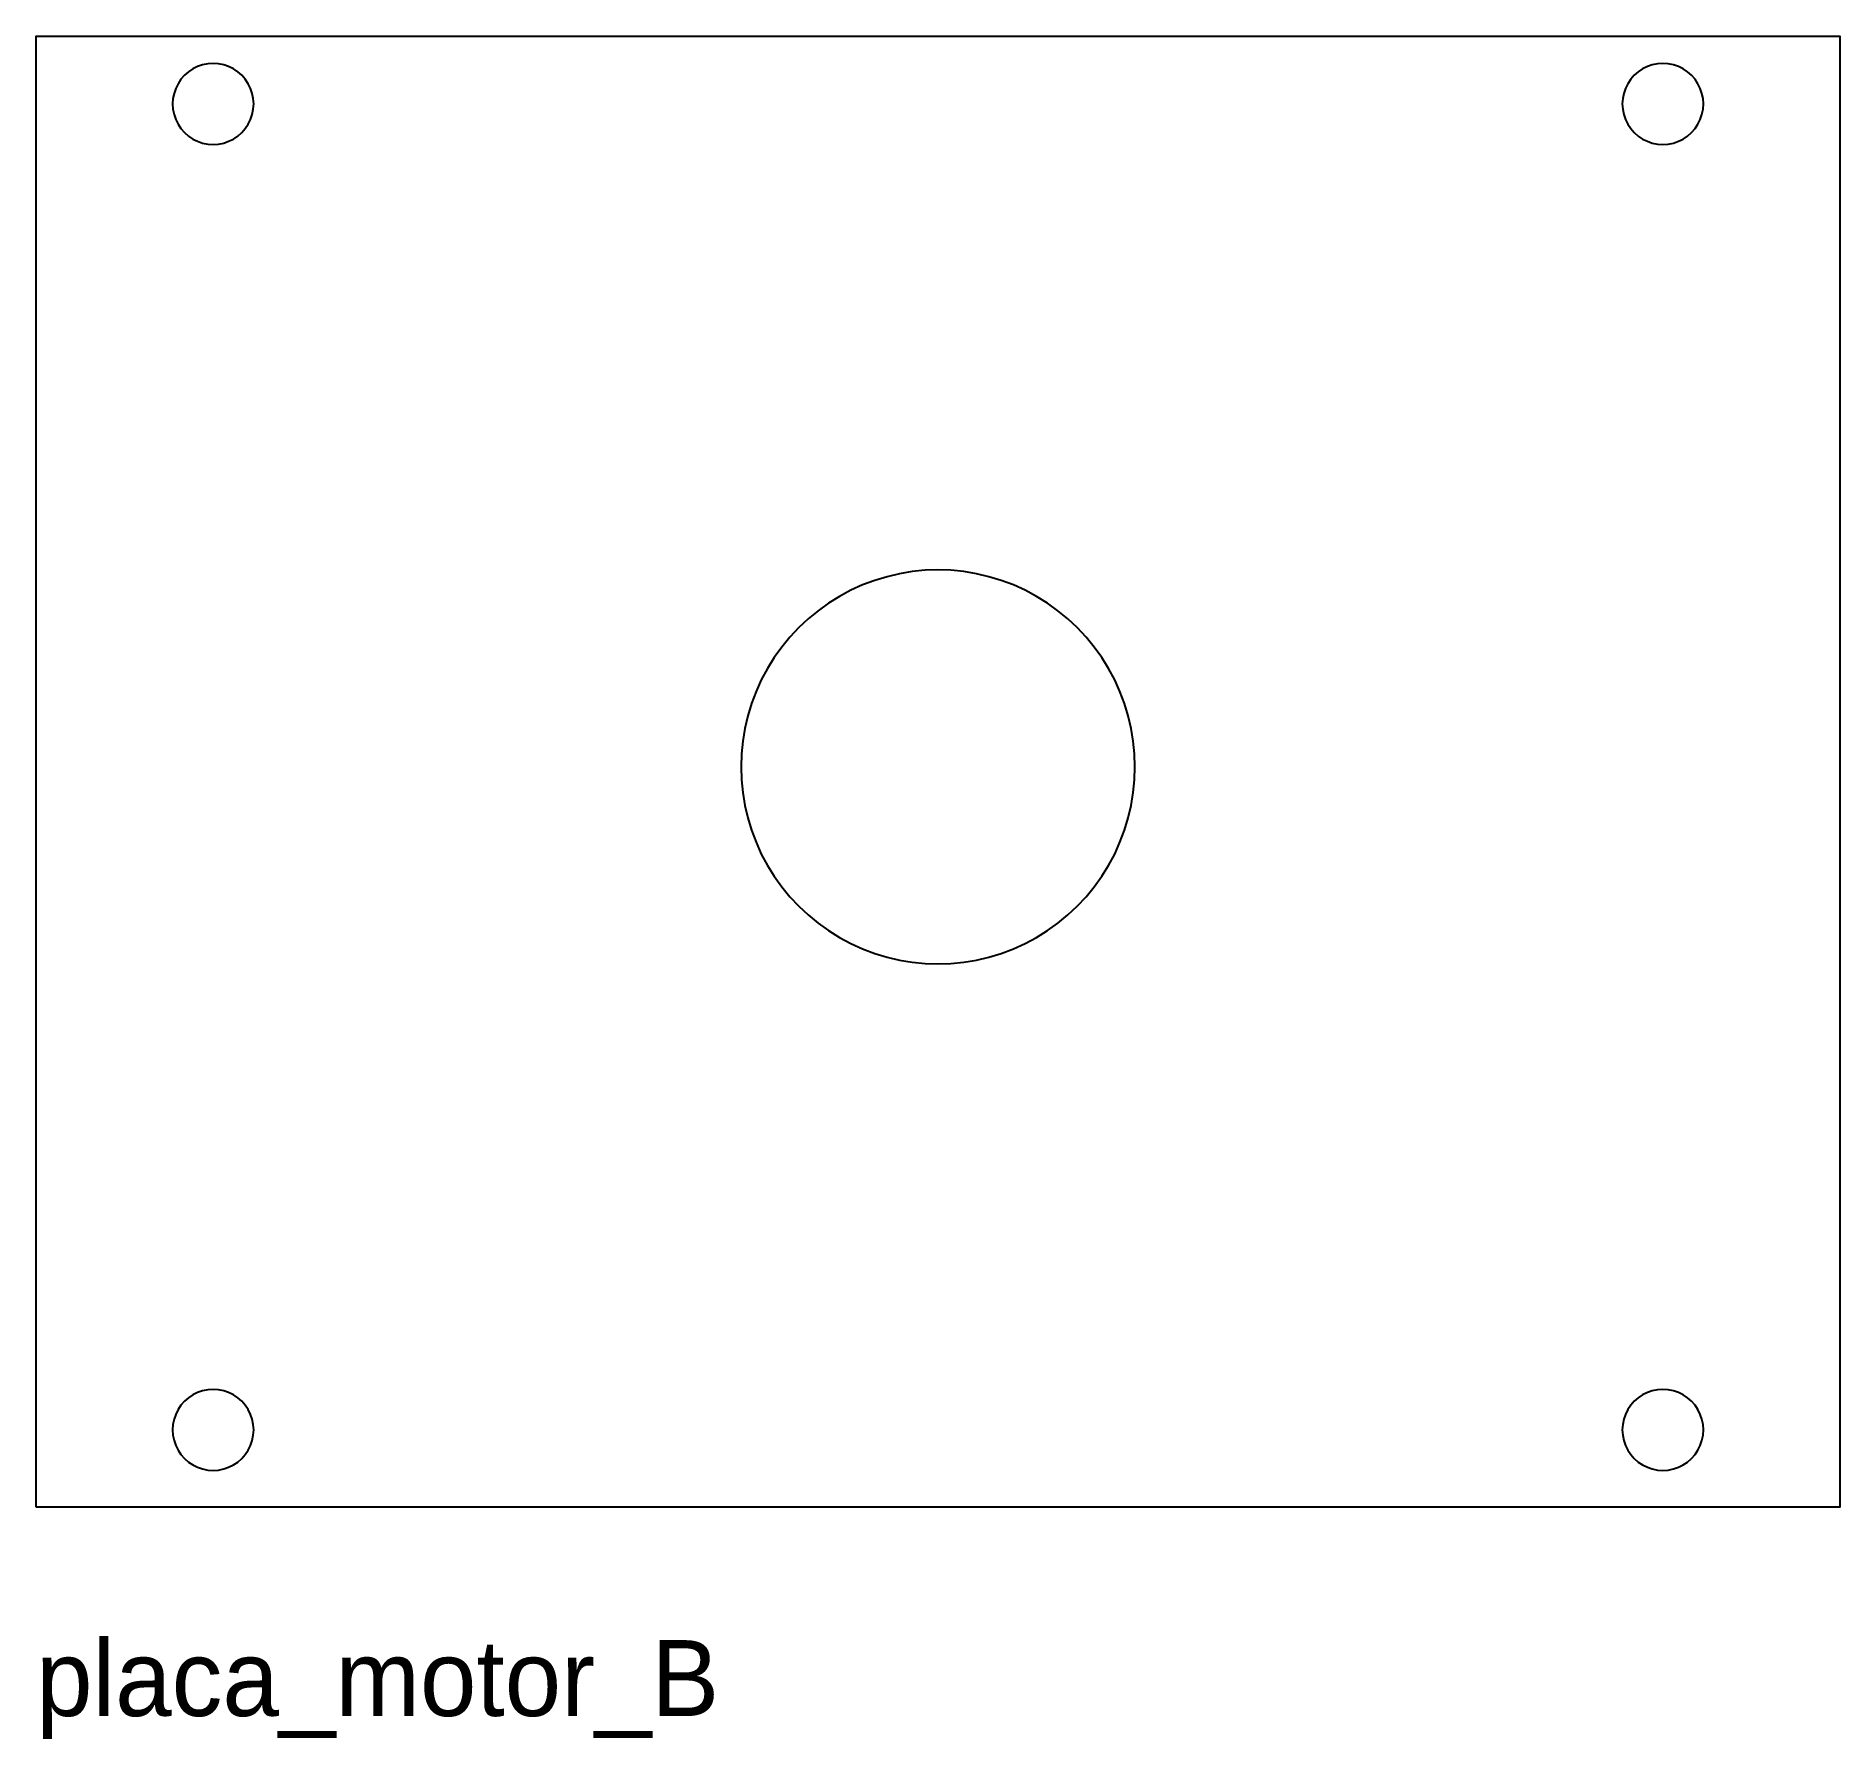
# Model space of a CAD drawing. Header units: millimetres. Extents: x 0 to 2999, y -24 to 432.
# Drawn here: x 1851.6 to 2041.6, y -24.4 to 155 of the extents above; entities that cross this region are included whole.
import ezdxf

# ---------------------------------------------------------------- set-up
doc = ezdxf.new("R2010")
doc.units = ezdxf.units.MM
doc.layers.add('CORTE', color=7, linetype='CONTINUOUS')
doc.layers.add('TEXTO', color=7, linetype='CONTINUOUS')

msp = doc.modelspace()

# ---------------------------------------------------------------- texts
at = {"layer": 'TEXTO'}
msp.add_text('placa_motor_B', height=8, dxfattribs=at).set_placement((1851.6, -22))

# ---------------------------------------------------------------- linework, layer by layer
at = {"layer": 'CORTE'}
for points in [[(1851.6, 0), (1851.6, 155), (2041.6, 155), (2041.6, 0), (1851.6, 0)], [(1874.19, 149.48), (1873.95, 149.98), (1873.64, 150.45), (1873.27, 150.87), (1872.85, 151.24), (1872.39, 151.55), (1871.88, 151.79), (1871.36, 151.97), (1870.81, 152.08), (1870.25, 152.12), (1869.69, 152.08), (1869.14, 151.97), (1868.62, 151.79), (1868.12, 151.55), (1867.65, 151.24), (1867.23, 150.87), (1866.86, 150.45), (1866.55, 149.98), (1866.31, 149.48), (1866.13, 148.96), (1866.02, 148.41), (1865.98, 147.85), (1866.02, 147.29), (1866.13, 146.74), (1866.31, 146.22), (1866.55, 145.72), (1866.86, 145.25), (1867.23, 144.83), (1867.65, 144.46), (1868.12, 144.15), (1868.62, 143.91), (1869.14, 143.73), (1869.69, 143.62), (1870.25, 143.58), (1870.81, 143.62), (1871.36, 143.73), (1871.88, 143.91), (1872.39, 144.15), (1872.85, 144.46), (1873.27, 144.83), (1873.64, 145.25), (1873.95, 145.72), (1874.19, 146.22), (1874.37, 146.74), (1874.48, 147.29), (1874.52, 147.85), (1874.48, 148.41), (1874.37, 148.96), (1874.19, 149.48)], [(2027.18, 148.41), (2027.07, 148.96), (2026.89, 149.48), (2026.65, 149.98), (2026.34, 150.45), (2025.97, 150.87), (2025.55, 151.24), (2025.09, 151.55), (2024.58, 151.79), (2024.06, 151.97), (2023.51, 152.08), (2022.95, 152.12), (2022.39, 152.08), (2021.84, 151.97), (2021.32, 151.79), (2020.82, 151.55), (2020.35, 151.24), (2019.93, 150.87), (2019.56, 150.45), (2019.25, 149.98), (2019.01, 149.48), (2018.83, 148.96), (2018.72, 148.41), (2018.68, 147.85), (2018.72, 147.29), (2018.83, 146.74), (2019.01, 146.22), (2019.25, 145.72), (2019.56, 145.25), (2019.93, 144.83), (2020.35, 144.46), (2020.82, 144.15), (2021.32, 143.91), (2021.84, 143.73), (2022.39, 143.62), (2022.95, 143.58), (2023.51, 143.62), (2024.06, 143.73), (2024.58, 143.91), (2025.09, 144.15), (2025.55, 144.46), (2025.97, 144.83), (2026.34, 145.25), (2026.65, 145.72), (2026.89, 146.22), (2027.07, 146.74), (2027.18, 147.29), (2027.22, 147.85), (2027.18, 148.41)], [(1966.25, 84.67), (1965.77, 85.94), (1965.21, 87.18), (1964.57, 88.38), (1963.85, 89.53), (1963.06, 90.63), (1962.2, 91.68), (1961.27, 92.67), (1960.28, 93.6), (1959.23, 94.46), (1958.13, 95.25), (1956.98, 95.97), (1955.78, 96.61), (1954.54, 97.17), (1953.27, 97.65), (1951.97, 98.04), (1950.65, 98.35), (1949.31, 98.57), (1947.96, 98.71), (1946.6, 98.75), (1945.24, 98.71), (1943.89, 98.57), (1942.55, 98.35), (1941.23, 98.04), (1939.93, 97.65), (1938.66, 97.17), (1937.42, 96.61), (1936.23, 95.97), (1935.07, 95.25), (1933.97, 94.46), (1932.92, 93.6), (1931.93, 92.67), (1931, 91.68), (1930.14, 90.63), (1929.35, 89.53), (1928.63, 88.38), (1927.99, 87.18), (1927.43, 85.94), (1926.95, 84.67), (1926.56, 83.37), (1926.25, 82.05), (1926.03, 80.71), (1925.89, 79.36), (1925.85, 78), (1925.89, 76.64), (1926.03, 75.29), (1926.25, 73.95), (1926.56, 72.63), (1926.95, 71.33), (1927.43, 70.06), (1927.99, 68.82), (1928.63, 67.62), (1929.35, 66.47), (1930.14, 65.37), (1931, 64.32), (1931.93, 63.33), (1932.92, 62.4), (1933.97, 61.54), (1935.07, 60.75), (1936.23, 60.03), (1937.42, 59.39), (1938.66, 58.83), (1939.93, 58.35), (1941.23, 57.96), (1942.55, 57.65), (1943.89, 57.43), (1945.24, 57.29), (1946.6, 57.25), (1947.96, 57.29), (1949.31, 57.43), (1950.65, 57.65), (1951.97, 57.96), (1953.27, 58.35), (1954.54, 58.83), (1955.78, 59.39), (1956.98, 60.03), (1958.13, 60.75), (1959.23, 61.54), (1960.28, 62.4), (1961.27, 63.33), (1962.2, 64.32), (1963.06, 65.37), (1963.85, 66.47), (1964.57, 67.62), (1965.21, 68.82), (1965.77, 70.06), (1966.25, 71.33), (1966.64, 72.63), (1966.95, 73.95), (1967.17, 75.29), (1967.31, 76.64), (1967.35, 78), (1967.31, 79.36), (1967.17, 80.71), (1966.95, 82.05), (1966.64, 83.37), (1966.25, 84.67)], [(1873.95, 10.28), (1873.64, 10.75), (1873.27, 11.17), (1872.85, 11.54), (1872.39, 11.85), (1871.88, 12.09), (1871.36, 12.27), (1870.81, 12.38), (1870.25, 12.42), (1869.69, 12.38), (1869.14, 12.27), (1868.62, 12.09), (1868.12, 11.85), (1867.65, 11.54), (1867.23, 11.17), (1866.86, 10.75), (1866.55, 10.28), (1866.31, 9.78), (1866.13, 9.26), (1866.02, 8.71), (1865.98, 8.15), (1866.02, 7.59), (1866.13, 7.04), (1866.31, 6.52), (1866.55, 6.02), (1866.86, 5.55), (1867.23, 5.13), (1867.65, 4.76), (1868.12, 4.45), (1868.62, 4.21), (1869.14, 4.03), (1869.69, 3.92), (1870.25, 3.88), (1870.81, 3.92), (1871.36, 4.03), (1871.88, 4.21), (1872.39, 4.45), (1872.85, 4.76), (1873.27, 5.13), (1873.64, 5.55), (1873.95, 6.02), (1874.19, 6.52), (1874.37, 7.04), (1874.48, 7.59), (1874.52, 8.15), (1874.48, 8.71), (1874.37, 9.26), (1874.19, 9.78), (1873.95, 10.28)], [(2027.07, 9.26), (2026.89, 9.78), (2026.65, 10.28), (2026.34, 10.75), (2025.97, 11.17), (2025.55, 11.54), (2025.09, 11.85), (2024.58, 12.09), (2024.06, 12.27), (2023.51, 12.38), (2022.95, 12.42), (2022.39, 12.38), (2021.84, 12.27), (2021.32, 12.09), (2020.82, 11.85), (2020.35, 11.54), (2019.93, 11.17), (2019.56, 10.75), (2019.25, 10.28), (2019.01, 9.78), (2018.83, 9.26), (2018.72, 8.71), (2018.68, 8.15), (2018.72, 7.59), (2018.83, 7.04), (2019.01, 6.52), (2019.25, 6.02), (2019.56, 5.55), (2019.93, 5.13), (2020.35, 4.76), (2020.82, 4.45), (2021.32, 4.21), (2021.84, 4.03), (2022.39, 3.92), (2022.95, 3.88), (2023.51, 3.92), (2024.06, 4.03), (2024.58, 4.21), (2025.09, 4.45), (2025.55, 4.76), (2025.97, 5.13), (2026.34, 5.55), (2026.65, 6.02), (2026.89, 6.52), (2027.07, 7.04), (2027.18, 7.59), (2027.22, 8.15), (2027.18, 8.71), (2027.07, 9.26)]]:
    msp.add_lwpolyline(points, close=True, dxfattribs=at)

msp.set_redraw_order([(e.dxf.handle, doc.entitydb.next_handle()) for e in msp.query("TEXT MTEXT ATTDEF DIMENSION ARC_DIMENSION")])  # texts and dimensions are drawn at this point

doc.saveas('drawing.dxf')
